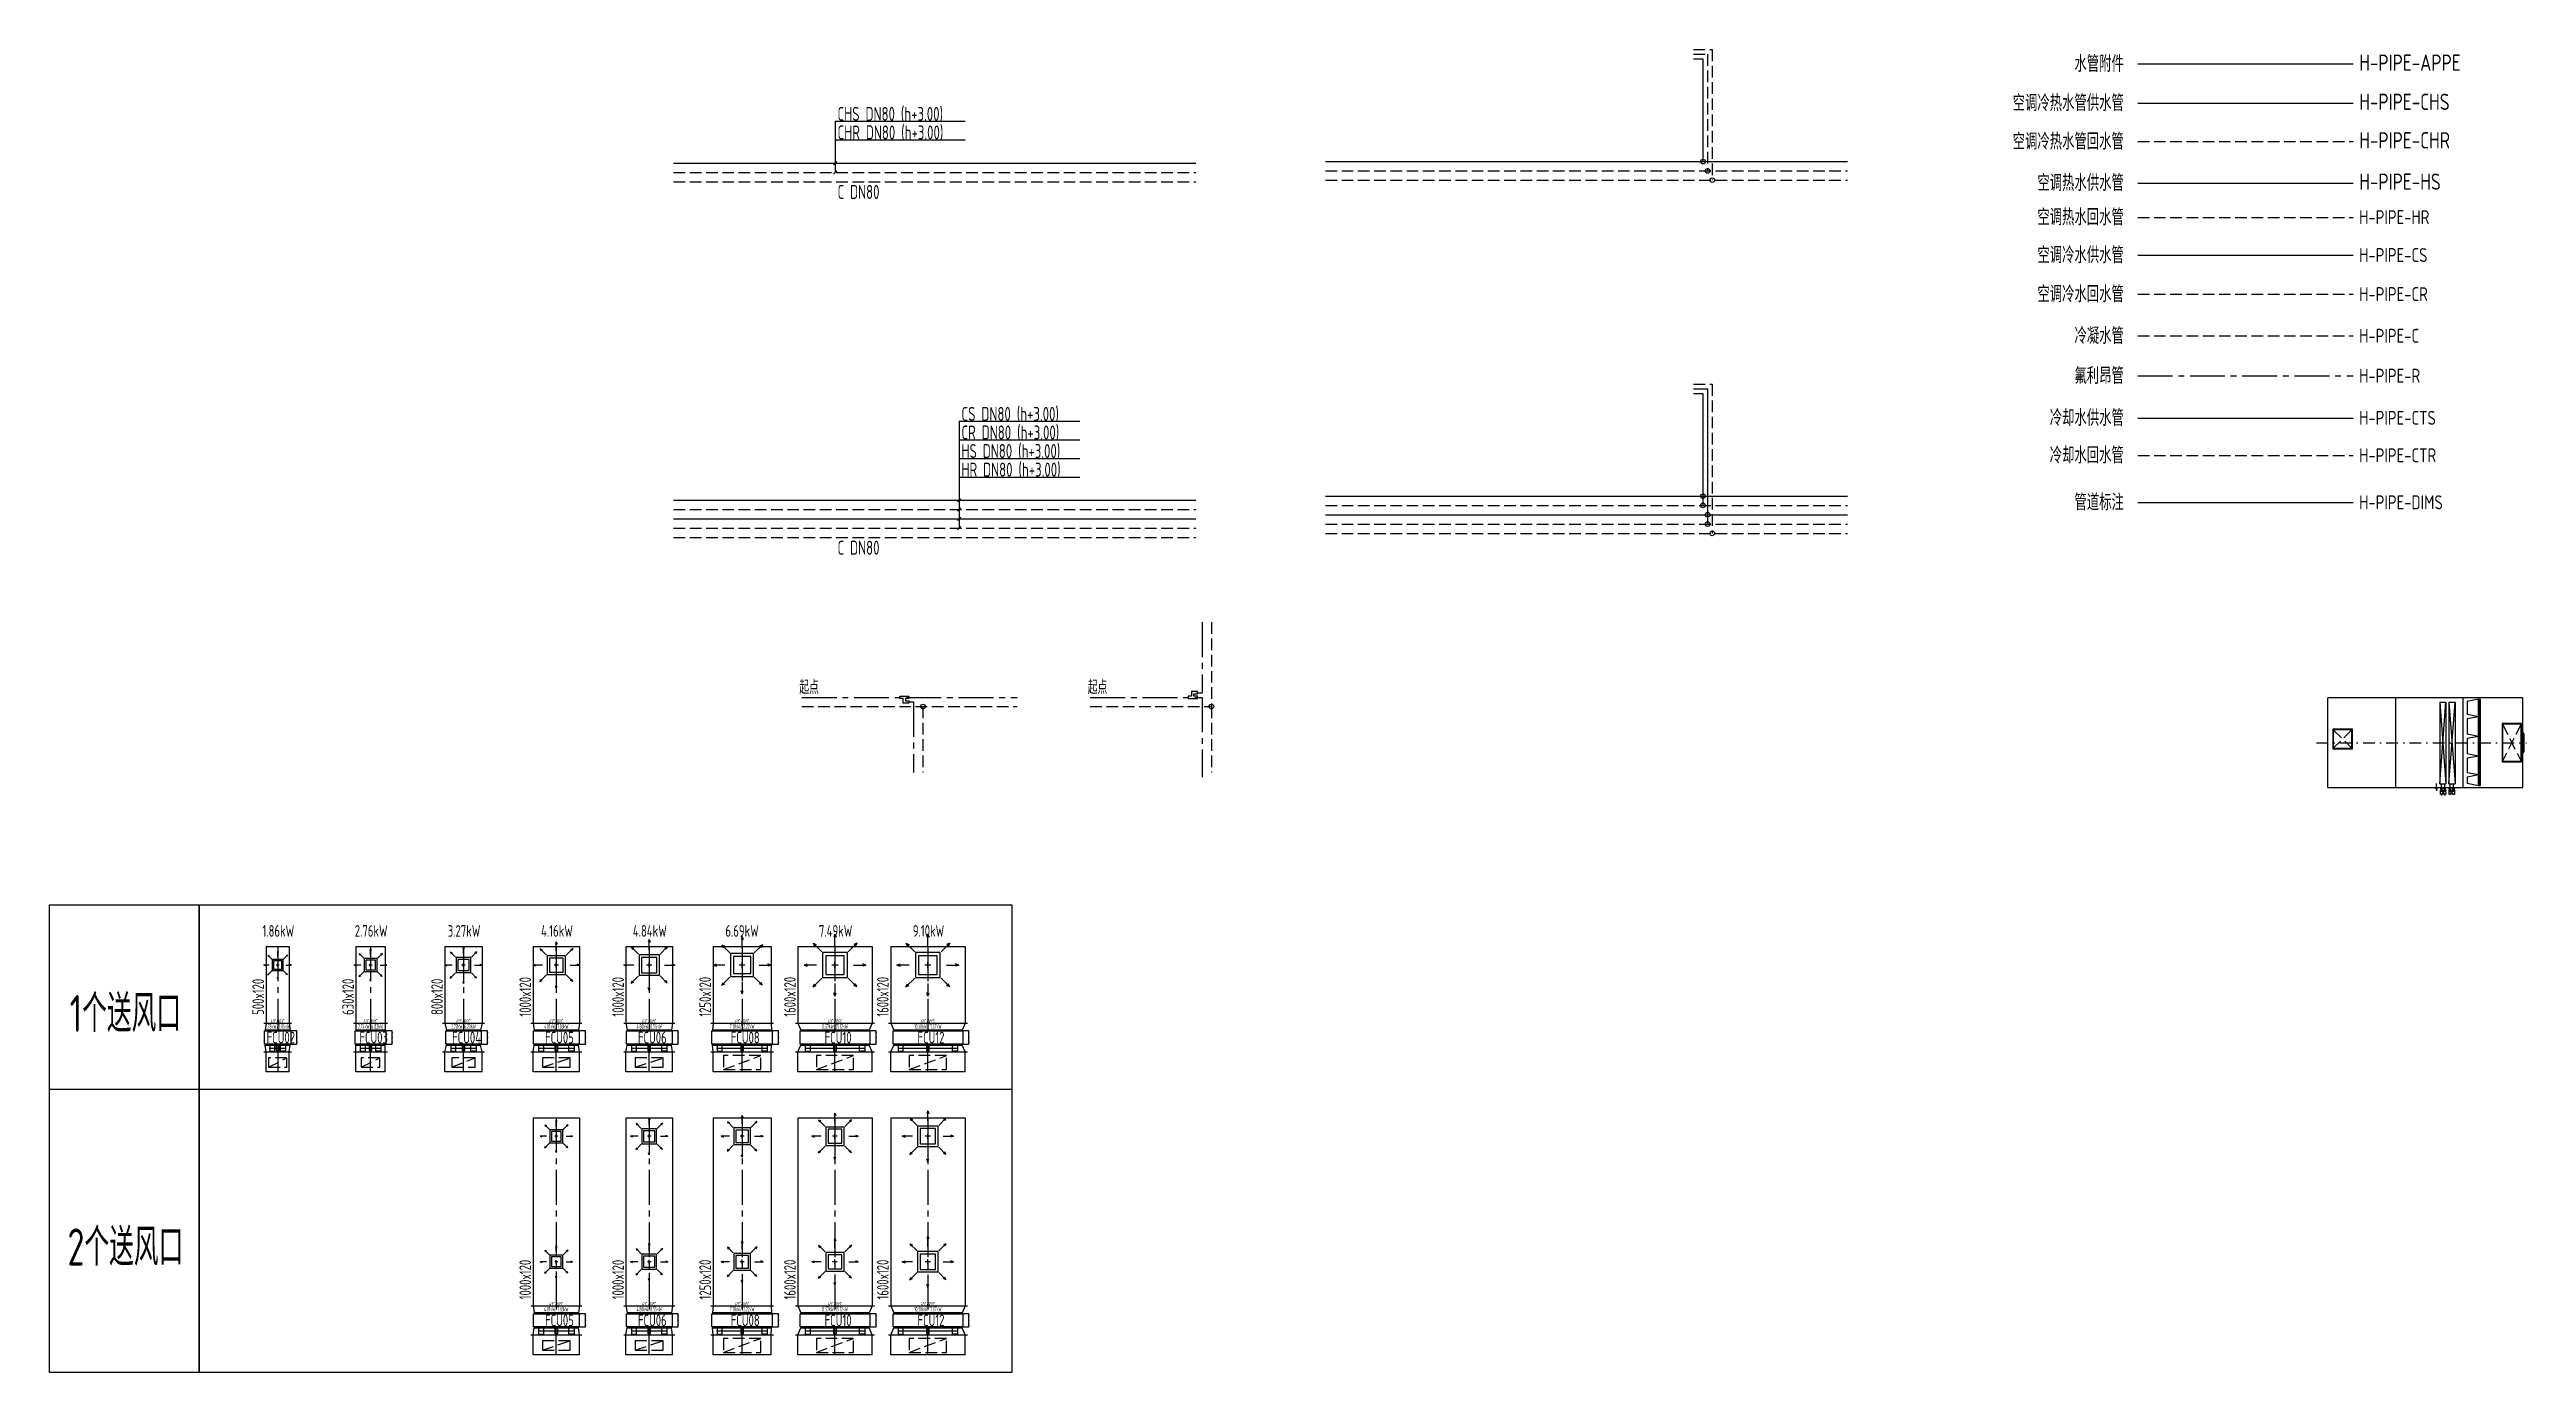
# Model space of a CAD drawing. Extents: x -671963 to 2381076, y -56129 to 1796010.
# Drawn here: x 156951 to 210284, y -37840 to -9368 of the extents above; entities that cross this region are included whole.
import ezdxf
from ezdxf.enums import TextEntityAlignment as Align

# ---------------------------------------------------------------- set-up
doc = ezdxf.new("R2010")
doc.units = 0
doc.header["$LTSCALE"] = 1000
for name, pattern in [('0E-COLMM$0$DASHDOT2', [0.5, 0.25, -0.125, 0, -0.125]), ('CENTER2', [1.125, 0.75, -0.125, 0.125, -0.125]), ('DASH', [0.35, 0.25, -0.1]), ('HIDDEN', [9.525, 6.35, -3.175])]:
    doc.linetypes.add(name, pattern=pattern)
doc.layers.get('0').update_dxf_attribs({"linetype": 'CONTINUOUS'})
doc.layers.add('AI-注释', color=6, linetype='CONTINUOUS', plot=False)
doc.layers.add('H-DUCT-ACON-MID', color=252, linetype='CENTER2', plot=False)
for name, color, linetype in [('H-DAPP-AAPP', 3, 'CONTINUOUS'), ('H-DAPP-GRIL', 11, 'CONTINUOUS'), ('H-DUCT-ACON', 2, 'CONTINUOUS'), ('H-EQUP-AHU', 4, 'CONTINUOUS'), ('H-EQUP-FC', 4, 'CONTINUOUS'), ('H-PIPE-APPE', 7, 'CONTINUOUS'), ('H-PIPE-C', 4, 'DASH'), ('H-PIPE-CHR', 1, 'DASH'), ('H-PIPE-CHS', 1, 'CONTINUOUS'), ('H-PIPE-CR', 1, 'DASH'), ('H-PIPE-CS', 1, 'CONTINUOUS'), ('H-PIPE-CTR', 1, 'DASH'), ('H-PIPE-CTS', 1, 'CONTINUOUS'), ('H-PIPE-DIMS', 7, 'CONTINUOUS'), ('H-PIPE-HR', 1, 'DASH'), ('H-PIPE-HS', 1, 'CONTINUOUS'), ('H-PIPE-R', 1, 'CENTER2'), ('M-W-PIPE-CHS', 1, 'CONTINUOUS')]:
    doc.layers.add(name, color=color, linetype=linetype)
doc.styles.add('TH-AI-STYLE3', font='tssdeng.shx', dxfattribs={"width": 0.7, "bigfont": 'tssdchn.shx'})
doc.styles.add('TH-STYLE3', font='tssdeng.shx', dxfattribs={"width": 0.8, "bigfont": 'tssdchn.shx'})

msp = doc.modelspace()

# ---------------------------------------------------------------- texts
at = {"style": 'TH-STYLE3', "width": 0.7}
for s, p in [('C DN80', (173917.8774, -12582.5852)), ('C DN80', (173917.8774, -20239.6844)), ('起点', (173095.7757, -23241.1309)), ('起点', (179306.6985, -23241.1309))]:
    msp.add_text(s, height=300, dxfattribs=at).set_placement(p)
at = {"color": 3, "style": 'TH-STYLE3', "width": 0.7}
for s, height, p in [('1.86kW', 250, (161877.7484, -28336.5752)), ('2.76kW', 250, (163877.7484, -28336.5752)), ('3.27kW', 250, (165877.7484, -28336.5752)), ('4.16kW', 250, (167877.7484, -28336.5752)), ('4.84kW', 250, (169877.7484, -28336.5752)), ('6.69kW', 250, (171863.5892, -28336.5752)), ('7.49kW', 250, (173877.7484, -28336.5752)), ('9.10kW', 250, (175877.7484, -28336.5752)), ('1个送风口', 800, (158584.1596, -30071.4141)), ('2个送风口', 800, (158584.1596, -35099.0711))]:
    msp.add_text(s, height=height, dxfattribs=at).set_placement(p, align=Align.MIDDLE)
for s, p in [('500x120', (161443.3969, -29755.509)), ('630x120', (163378.3969, -29755.509)), ('800x120', (165293.3969, -29755.509)), ('1000x120', (167193.3969, -29755.509)), ('1000x120', (169193.3969, -29755.509)), ('1250x120', (171068.3969, -29755.509)), ('1600x120', (172893.3969, -29755.509)), ('1600x120', (174893.3969, -29755.509)), ('1000x120', (167193.3969, -35841.2345)), ('1000x120', (169193.3969, -35841.2345)), ('1250x120', (171068.3969, -35841.2345)), ('1600x120', (172893.3969, -35841.2345)), ('1600x120', (174893.3969, -35841.2345))]:
    msp.add_text(s, height=250, rotation=90, dxfattribs=at).set_placement(p, align=Align.MIDDLE)
at = {"layer": 'H-PIPE-APPE', "style": 'TH-STYLE3', "width": 0.8}
msp.add_text('水管附件', height=350, dxfattribs=at).set_placement((201615.6299, -9849.6144), align=Align.RIGHT)
msp.add_text('H-PIPE-APPE', height=350, dxfattribs=at).set_placement((206683.0677, -9824.9807))
at = {"layer": 'H-PIPE-C', "style": 'TH-STYLE3', "width": 0.8}
msp.add_text('冷凝水管', height=350, dxfattribs=at).set_placement((201615.6299, -15703.3608), align=Align.RIGHT)
msp.add_text('H-PIPE-C', height=300, dxfattribs=at).set_placement((206683.0677, -15678.727))
at = {"layer": 'H-PIPE-CHR', "style": 'TH-STYLE3', "width": 0.8}
msp.add_text('空调冷热水管回水管', height=350, dxfattribs=at).set_placement((201615.6299, -11521.072), align=Align.RIGHT)
msp.add_text('H-PIPE-CHR', height=350, dxfattribs=at).set_placement((206683.0677, -11496.4382))
at = {"layer": 'H-PIPE-CHS', "style": 'TH-STYLE3', "width": 0.8}
msp.add_text('空调冷热水管供水管', height=350, dxfattribs=at).set_placement((201615.6299, -10692.7828), align=Align.RIGHT)
msp.add_text('H-PIPE-CHS', height=350, dxfattribs=at).set_placement((206683.0677, -10668.1491))
at = {"layer": 'H-PIPE-CR', "style": 'TH-STYLE3', "width": 0.8}
msp.add_text('空调冷水回水管', height=350, dxfattribs=at).set_placement((201615.6299, -14806.3173), align=Align.RIGHT)
msp.add_text('H-PIPE-CR', height=300, dxfattribs=at).set_placement((206683.0677, -14781.6835))
at = {"layer": 'H-PIPE-CS', "style": 'TH-STYLE3', "width": 0.8}
msp.add_text('空调冷水供水管', height=350, dxfattribs=at).set_placement((201615.6299, -13965.9636), align=Align.RIGHT)
msp.add_text('H-PIPE-CS', height=300, dxfattribs=at).set_placement((206683.0677, -13941.3298))
at = {"layer": 'H-PIPE-CTR', "style": 'TH-STYLE3', "width": 0.8}
msp.add_text('冷却水回水管', height=350, dxfattribs=at).set_placement((201615.6299, -18275.3317), align=Align.RIGHT)
msp.add_text('H-PIPE-CTR', height=300, dxfattribs=at).set_placement((206683.0677, -18250.6979))
at = {"layer": 'H-PIPE-CTS', "style": 'TH-STYLE3', "width": 0.8}
msp.add_text('冷却水供水管', height=350, dxfattribs=at).set_placement((201615.6299, -17469.4014), align=Align.RIGHT)
msp.add_text('H-PIPE-CTS', height=300, dxfattribs=at).set_placement((206683.0677, -17444.7676))
at = {"layer": 'H-PIPE-DIMS', "style": 'TH-STYLE3', "width": 0.8}
msp.add_text('管道标注', height=350, dxfattribs=at).set_placement((201615.6299, -19286.8573), align=Align.RIGHT)
msp.add_text('H-PIPE-DIMS', height=300, dxfattribs=at).set_placement((206683.0677, -19262.2236))
at = {"layer": 'H-PIPE-HR', "style": 'TH-STYLE3', "width": 0.8}
msp.add_text('空调热水回水管', height=350, dxfattribs=at).set_placement((201615.6299, -13150.3266), align=Align.RIGHT)
msp.add_text('H-PIPE-HR', height=300, dxfattribs=at).set_placement((206683.0677, -13125.6928))
at = {"layer": 'H-PIPE-HS', "style": 'TH-STYLE3', "width": 0.8}
msp.add_text('空调热水供水管', height=350, dxfattribs=at).set_placement((201615.6299, -12411.0436), align=Align.RIGHT)
msp.add_text('H-PIPE-HS', height=350, dxfattribs=at).set_placement((206683.0677, -12386.4099))
at = {"layer": 'H-PIPE-R', "style": 'TH-STYLE3', "width": 0.8}
msp.add_text('氟利昂管', height=350, dxfattribs=at).set_placement((201615.6299, -16562.8396), align=Align.RIGHT)
msp.add_text('H-PIPE-R', height=300, dxfattribs=at).set_placement((206683.0677, -16538.2058))

# ---------------------------------------------------------------- blocks, each defined once
blk = doc.blocks.new('*U153')
for p, q in [((0, 900), (2800, 900)), ((0, 900), (0, -200)), ((-35, -35), (35, 35)), ((0, 500), (2800, 500)), ((-35, -235), (35, -165))]:
    blk.add_line(p, q)
at = {"style": 'TH-AI-STYLE3', "width": 0.7}
for tag, p in [('水管标注1', (50, 910)), ('水管标注2', (50, 510))]:
    blk.add_attdef(tag, p, '', height=300, dxfattribs=at)
blk = doc.blocks.new('AI-分歧管')
for p, q in [((0, 100), (0, 0)), ((100, 100), (100, 0))]:
    blk.add_line(p, q)
at = {"color": 2}
blk.add_lwpolyline([(25, 225), (25, 300), (-25, 300), (-25, 100), (25, 100), (25, 175), (75, 175), (75, 100), (125, 100), (125, 225)], close=True, dxfattribs=at)
blk = doc.blocks.new('AI-FCU')
blk.add_line((-182, -388), (182, -388))
for points in [[(-268, -19), (268, -19), (268, 0), (-268, 0)], [(-282, -19), (282, -19), (282, -302), (-282, -302)], [(-268, -321), (268, -321), (268, -302), (-268, -302)], [(-172, -456), (-62, -456), (-62, -321), (-172, -321)], [(-30, -441), (30, -441), (30, -336), (-30, -336)], [(172, -456), (62, -456), (62, -321), (172, -321)], [(282, -302), (416, -302), (416, -19), (282, -19)]]:
    blk.add_lwpolyline(points, close=True)
for p in [(416, -61), (416, -160), (416, -260)]:
    blk.add_point(p)
at = {"color": 3, "style": 'TH-STYLE3', "width": 0.7}
blk.add_text('FCU02', height=250, dxfattribs=at).set_placement((67, -160), align=Align.MIDDLE)
at = {"layer": 'AI-注释', "color": 6, "style": 'TH-STYLE3', "width": 0.5}
for tag, p in [('冷水温差/热水温差', (0, 180)), ('制冷量/制热量', (0, 80))]:
    blk.add_attdef(tag, text='', height=100, dxfattribs=at).set_placement(p, align=Align.MIDDLE)
blk = doc.blocks.new('*U127')
blk.add_line((-232, -388), (232, -388))
for points in [[(-318, -19), (318, -19), (318, 0), (-318, 0)], [(-332, -19), (332, -19), (332, -302), (-332, -302)], [(-318, -321), (318, -321), (318, -302), (-318, -302)], [(-222, -456), (-112, -456), (-112, -321), (-222, -321)], [(-30, -441), (30, -441), (30, -336), (-30, -336)], [(222, -456), (112, -456), (112, -321), (222, -321)], [(332, -302), (466, -302), (466, -19), (332, -19)]]:
    blk.add_lwpolyline(points, close=True)
for p in [(466, -61), (466, -160), (466, -260)]:
    blk.add_point(p)
at = {"color": 3, "style": 'TH-STYLE3', "width": 0.7}
blk.add_text('FCU03', height=250, dxfattribs=at).set_placement((67, -160), align=Align.MIDDLE)
at = {"layer": 'AI-注释', "color": 6, "style": 'TH-STYLE3', "width": 0.5}
for tag, p in [('冷水温差/热水温差', (0, 180)), ('制冷量/制热量', (0, 80))]:
    blk.add_attdef(tag, text='', height=100, dxfattribs=at).set_placement(p, align=Align.MIDDLE)
blk = doc.blocks.new('*U128')
blk.add_line((-282, -388), (282, -388))
for points in [[(-368, -19), (368, -19), (368, 0), (-368, 0)], [(-382, -19), (382, -19), (382, -302), (-382, -302)], [(-368, -321), (368, -321), (368, -302), (-368, -302)], [(-272, -456), (-162, -456), (-162, -321), (-272, -321)], [(-30, -441), (30, -441), (30, -336), (-30, -336)], [(272, -456), (162, -456), (162, -321), (272, -321)], [(382, -302), (516, -302), (516, -19), (382, -19)]]:
    blk.add_lwpolyline(points, close=True)
for p in [(516, -61), (516, -160), (516, -260)]:
    blk.add_point(p)
at = {"color": 3, "style": 'TH-STYLE3', "width": 0.7}
blk.add_text('FCU04', height=250, dxfattribs=at).set_placement((67, -160), align=Align.MIDDLE)
at = {"layer": 'AI-注释', "color": 6, "style": 'TH-STYLE3', "width": 0.5}
for tag, p in [('冷水温差/热水温差', (0, 180)), ('制冷量/制热量', (0, 80))]:
    blk.add_attdef(tag, text='', height=100, dxfattribs=at).set_placement(p, align=Align.MIDDLE)
blk = doc.blocks.new('*U129')
blk.add_line((-392, -388), (392, -388))
for points in [[(-478, -19), (478, -19), (478, 0), (-478, 0)], [(-492, -19), (492, -19), (492, -302), (-492, -302)], [(-478, -321), (478, -321), (478, -302), (-478, -302)], [(-382, -456), (-272, -456), (-272, -321), (-382, -321)], [(-30, -441), (30, -441), (30, -336), (-30, -336)], [(382, -456), (272, -456), (272, -321), (382, -321)], [(492, -302), (626, -302), (626, -19), (492, -19)]]:
    blk.add_lwpolyline(points, close=True)
for p in [(626, -61), (626, -160), (626, -260)]:
    blk.add_point(p)
at = {"color": 3, "style": 'TH-STYLE3', "width": 0.7}
blk.add_text('FCU05', height=250, dxfattribs=at).set_placement((67, -160), align=Align.MIDDLE)
at = {"layer": 'AI-注释', "color": 6, "style": 'TH-STYLE3', "width": 0.5}
for tag, p in [('冷水温差/热水温差', (0, 180)), ('制冷量/制热量', (0, 80))]:
    blk.add_attdef(tag, text='', height=100, dxfattribs=at).set_placement(p, align=Align.MIDDLE)
blk = doc.blocks.new('*U130')
blk.add_line((-392, -388), (392, -388))
for points in [[(-478, -19), (478, -19), (478, 0), (-478, 0)], [(-492, -19), (492, -19), (492, -302), (-492, -302)], [(-478, -321), (478, -321), (478, -302), (-478, -302)], [(-382, -456), (-272, -456), (-272, -321), (-382, -321)], [(-30, -441), (30, -441), (30, -336), (-30, -336)], [(382, -456), (272, -456), (272, -321), (382, -321)], [(492, -302), (626, -302), (626, -19), (492, -19)]]:
    blk.add_lwpolyline(points, close=True)
for p in [(626, -61), (626, -160), (626, -260)]:
    blk.add_point(p)
at = {"color": 3, "style": 'TH-STYLE3', "width": 0.7}
blk.add_text('FCU06', height=250, dxfattribs=at).set_placement((67, -160), align=Align.MIDDLE)
at = {"layer": 'AI-注释', "color": 6, "style": 'TH-STYLE3', "width": 0.5}
for tag, p in [('冷水温差/热水温差', (0, 180)), ('制冷量/制热量', (0, 80))]:
    blk.add_attdef(tag, text='', height=100, dxfattribs=at).set_placement(p, align=Align.MIDDLE)
blk = doc.blocks.new('*U131')
blk.add_line((-550, -388), (550, -388))
for points in [[(-635, -19), (635, -19), (635, 0), (-635, 0)], [(-650, -19), (650, -19), (650, -302), (-650, -302)], [(-635, -321), (635, -321), (635, -302), (-635, -302)], [(-540, -456), (-430, -456), (-430, -321), (-540, -321)], [(-30, -441), (30, -441), (30, -336), (-30, -336)], [(540, -456), (430, -456), (430, -321), (540, -321)], [(650, -302), (784, -302), (784, -19), (650, -19)]]:
    blk.add_lwpolyline(points, close=True)
for p in [(784, -61), (784, -160), (784, -260)]:
    blk.add_point(p)
at = {"color": 3, "style": 'TH-STYLE3', "width": 0.7}
blk.add_text('FCU08', height=250, dxfattribs=at).set_placement((67, -160), align=Align.MIDDLE)
at = {"layer": 'AI-注释', "color": 6, "style": 'TH-STYLE3', "width": 0.5}
for tag, p in [('冷水温差/热水温差', (0, 180)), ('制冷量/制热量', (0, 80))]:
    blk.add_attdef(tag, text='', height=100, dxfattribs=at).set_placement(p, align=Align.MIDDLE)
blk = doc.blocks.new('*U132')
blk.add_line((-650, -388), (650, -388))
for points in [[(-735, -19), (735, -19), (735, 0), (-735, 0)], [(-750, -19), (750, -19), (750, -302), (-750, -302)], [(-735, -321), (735, -321), (735, -302), (-735, -302)], [(-640, -456), (-530, -456), (-530, -321), (-640, -321)], [(-30, -441), (30, -441), (30, -336), (-30, -336)], [(640, -456), (530, -456), (530, -321), (640, -321)], [(750, -302), (884, -302), (884, -19), (750, -19)]]:
    blk.add_lwpolyline(points, close=True)
for p in [(884, -61), (884, -160), (884, -260)]:
    blk.add_point(p)
at = {"color": 3, "style": 'TH-STYLE3', "width": 0.7}
blk.add_text('FCU10', height=250, dxfattribs=at).set_placement((67, -160), align=Align.MIDDLE)
at = {"layer": 'AI-注释', "color": 6, "style": 'TH-STYLE3', "width": 0.5}
for tag, p in [('冷水温差/热水温差', (0, 180)), ('制冷量/制热量', (0, 80))]:
    blk.add_attdef(tag, text='', height=100, dxfattribs=at).set_placement(p, align=Align.MIDDLE)
blk = doc.blocks.new('*U133')
blk.add_line((-650, -388), (650, -388))
for points in [[(-735, -19), (735, -19), (735, 0), (-735, 0)], [(-750, -19), (750, -19), (750, -302), (-750, -302)], [(-735, -321), (735, -321), (735, -302), (-735, -302)], [(-640, -456), (-530, -456), (-530, -321), (-640, -321)], [(-30, -441), (30, -441), (30, -336), (-30, -336)], [(640, -456), (530, -456), (530, -321), (640, -321)], [(750, -302), (884, -302), (884, -19), (750, -19)]]:
    blk.add_lwpolyline(points, close=True)
for p in [(884, -61), (884, -160), (884, -260)]:
    blk.add_point(p)
at = {"color": 3, "style": 'TH-STYLE3', "width": 0.7}
blk.add_text('FCU12', height=250, dxfattribs=at).set_placement((67, -160), align=Align.MIDDLE)
at = {"layer": 'AI-注释', "color": 6, "style": 'TH-STYLE3', "width": 0.5}
for tag, p in [('冷水温差/热水温差', (0, 180)), ('制冷量/制热量', (0, 80))]:
    blk.add_attdef(tag, text='', height=100, dxfattribs=at).set_placement(p, align=Align.MIDDLE)
blk = doc.blocks.new('AHU15930A')
at = {"color": 3}
for p, q in [((0, 0), (0, 1926)), ((4200, 1926), (0, 1926)), ((1466, 0), (1466, 1926)), ((2912, 0), (2912, 1926)), ((4200, 0), (4200, 1926)), ((4205, 1182), (4205, 744)), ((4221, 1160), (4205, 1160)), ((4221, 1160), (4221, 760)), ((4221, 760), (4205, 760)), ((0, 0), (4200, 0))]:
    blk.add_line(p, q, dxfattribs=at)
at = {"color": 9}
for p, q in [((2407, 76), (2540, 1834)), ((2407, 1834), (2540, 76)), ((2407, 1834), (2540, 1834)), ((2407, 1834), (2407, 76)), ((2540, 1834), (2540, 76)), ((2606, 76), (2739, 1834)), ((2606, 1834), (2739, 76)), ((2606, 1834), (2739, 1834)), ((2606, 1834), (2606, 76)), ((2739, 1834), (2739, 76)), ((2407, 76), (2540, 76)), ((2606, 76), (2739, 76))]:
    blk.add_line(p, q, dxfattribs=at)
at = {"color": 9, "linetype": 'HIDDEN'}
for p, q in [((3241, 1899), (2997, 1852)), ((2997, 1852), (2997, 1570)), ((3241, 1899), (3277, 1899)), ((3241, 37), (3241, 1899)), ((3250, 1899), (3250, 37)), ((3259, 1899), (3259, 37)), ((3277, 1899), (3277, 37)), ((3241, 1523), (2997, 1570)), ((3241, 1523), (2997, 1476)), ((2997, 1476), (2997, 1145)), ((3241, 1098), (2997, 1145)), ((3241, 1098), (2997, 1052)), ((2997, 1052), (2997, 721)), ((3241, 674), (2997, 721)), ((3241, 674), (2997, 627)), ((2997, 627), (2997, 318)), ((3241, 271), (2997, 318)), ((3241, 271), (2997, 224)), ((2997, 224), (2997, 84)), ((3241, 37), (2997, 84)), ((3277, 37), (3241, 37))]:
    blk.add_line(p, q, dxfattribs=at)
at = {"color": 0, "linetype": 'DASH'}
for p, q in [((517, 1243), (117, 843)), ((117, 1243), (517, 843)), ((4160, 1363), (3760, 563)), ((3760, 1363), (4160, 563))]:
    blk.add_line(p, q, dxfattribs=at)
at = {"color": 9, "linetype": '0E-COLMM$0$DASHDOT2'}
blk.add_line((-242, 963), (4276, 963), dxfattribs=at)
at = {"color": 1}
for p, q in [((2330, -30), (2330, 0)), ((2340, -44), (2340, 82)), ((2350, -30), (2350, 0)), ((2430, -30), (2430, 0)), ((2446, -44), (2446, 80)), ((2462, -30), (2462, 0)), ((2500, -30), (2500, 0)), ((2516, -44), (2516, 86)), ((2532, -30), (2532, 0)), ((2614, -30), (2614, 0)), ((2630, -44), (2630, 80)), ((2646, -30), (2646, 0)), ((2690, -30), (2690, 0)), ((2707, -44), (2707, 86)), ((2723, -30), (2723, 0)), ((2350, -30), (2330, -30)), ((2340, -30), (2340, -73)), ((2413, -82), (2477, -82)), ((2413, -137), (2477, -137)), ((2424, -87), (2424, -82)), ((2424, -132), (2424, -137)), ((2462, -30), (2430, -30)), ((2446, -67), (2446, -82)), ((2446, -137), (2446, -171)), ((2467, -87), (2467, -82)), ((2468, -131), (2468, -136)), ((2483, -137), (2547, -137)), ((2484, -82), (2547, -82)), ((2494, -87), (2494, -82)), ((2494, -132), (2494, -137)), ((2532, -30), (2500, -30)), ((2515, -137), (2515, -171)), ((2516, -67), (2516, -82)), ((2537, -87), (2537, -82)), ((2538, -131), (2538, -136)), ((2597, -137), (2661, -137)), ((2598, -82), (2661, -82)), ((2608, -87), (2608, -82)), ((2608, -132), (2608, -137)), ((2646, -30), (2614, -30)), ((2630, -67), (2630, -82)), ((2630, -137), (2630, -156)), ((2651, -87), (2651, -82)), ((2652, -131), (2652, -136)), ((2674, -82), (2738, -82)), ((2674, -137), (2738, -137)), ((2685, -87), (2685, -82)), ((2685, -132), (2685, -137)), ((2723, -30), (2690, -30)), ((2706, -137), (2706, -156)), ((2707, -30), (2707, -30)), ((2707, -67), (2707, -82)), ((2728, -87), (2728, -82)), ((2728, -131), (2729, -136))]:
    blk.add_line(p, q, dxfattribs=at)
at = {"color": 3}
for points in [[(103, 830), (530, 830), (530, 1257), (103, 1257)], [(117, 843), (517, 843), (517, 1243), (117, 1243)], [(3749, 552), (4171, 552), (4171, 1374), (3749, 1374)], [(3760, 563), (4160, 563), (4160, 1363), (3760, 1363)]]:
    blk.add_lwpolyline(points, close=True, dxfattribs=at)
at = {"color": 1}
for points in [[(2423, -67), (2438, -30), (2454, -30), (2468, -67)], [(2494, -67), (2508, -30), (2524, -30), (2538, -67)], [(2608, -67), (2622, -30), (2638, -30), (2652, -67)], [(2684, -67), (2698, -30), (2715, -30), (2729, -67)]]:
    blk.add_lwpolyline(points, close=True, dxfattribs=at)
for centre, start, end in [((2426, -94), 104.1162, 256.1472), ((2426, -109), 103.8528, 255.8838), ((2426, -124), 104.1162, 256.1472), ((2465, -94), 284.7821, 76.8131), ((2465, -109), 285.0455, 77.0765), ((2466, -124), 284.7821, 76.8131), ((2496, -94), 104.1162, 256.1472), ((2496, -109), 103.8528, 255.8838), ((2496, -124), 104.1162, 256.1472), ((2535, -94), 284.7821, 76.8131), ((2536, -109), 285.0455, 77.0765), ((2536, -124), 284.7821, 76.8131), ((2610, -94), 104.1162, 256.1472), ((2610, -109), 103.8528, 255.8838), ((2610, -124), 104.1162, 256.1472), ((2649, -94), 284.7821, 76.8131), ((2650, -109), 285.0455, 77.0765), ((2650, -124), 284.7821, 76.8131), ((2687, -95), 104.1162, 256.1472), ((2687, -109), 103.8528, 255.8838), ((2687, -124), 104.1162, 256.1472), ((2726, -94), 284.7821, 76.8131), ((2726, -109), 285.0455, 77.0765), ((2726, -124), 284.7821, 76.8131)]:
    blk.add_arc(centre, 7.68, start, end, dxfattribs=at)
blk = doc.blocks.new('*U150')
at = {"layer": 'H-EQUP-AHU'}
blk.add_blockref('AHU15930A', (7611, 21822), dxfattribs=at)
blk = doc.blocks.new('*U152')
for p, q in [((0, 1700), (0, -600)), ((0, 1700), (2600, 1700)), ((0, 1300), (2600, 1300)), ((0, 900), (2600, 900)), ((-35, -35), (35, 35)), ((0, 500), (2600, 500)), ((-35, -235), (35, -165)), ((-35, -435), (35, -365)), ((-35, -635), (35, -565))]:
    blk.add_line(p, q)
at = {"style": 'TH-AI-STYLE3', "width": 0.7}
for tag, p in [('水管标注1', (50, 1710)), ('水管标注2', (50, 1310)), ('水管标注3', (50, 910)), ('水管标注4', (50, 510))]:
    blk.add_attdef(tag, p, '', height=300, dxfattribs=at)
blk = doc.blocks.new('*U197')
for p, q in [((-300, 0), (-269, 11)), ((-300, 0), (-269, -11)), ((-180, 0), (-300, 0)), ((-212, 212), (-198, 182)), ((-212, 212), (-182, 198)), ((-127, 127), (-212, 212)), ((-30, 0), (30, 0)), ((0, 300), (-11, 269)), ((0, 180), (0, 300)), ((0, 300), (11, 269)), ((0, 30), (0, -30)), ((127, 127), (212, 212)), ((180, 0), (300, 0)), ((212, 212), (182, 198)), ((212, 212), (198, 182)), ((300, 0), (269, 11)), ((300, 0), (269, -11)), ((-127, -127), (-212, -212)), ((-212, -212), (-198, -182)), ((-212, -212), (-182, -198)), ((0, -300), (-11, -269)), ((0, -180), (0, -300)), ((0, -300), (11, -269)), ((127, -127), (212, -212)), ((212, -212), (182, -198)), ((212, -212), (198, -182))]:
    blk.add_line(p, q)
at = {"linetype": 'HIDDEN'}
blk.add_lwpolyline([(-120, -120), (120, -120), (120, 120), (-120, 120)], close=True, dxfattribs=at)
blk.add_lwpolyline([(-90, -90), (90, -90), (90, 90), (-90, 90)], close=True)
at = {"layer": 'AI-注释', "style": 'TH-STYLE3', "width": 0.7}
blk.add_attdef('风量', text='', height=100, dxfattribs=at).set_placement((0, 0), align=Align.MIDDLE_CENTER)
blk = doc.blocks.new('*U174')
at = {"linetype": 'DASH'}
blk.add_line((-200, -100), (200, 100), dxfattribs=at)
blk.add_lwpolyline([(-200, -100), (200, -100), (200, 100), (-200, 100)], close=True, dxfattribs=at)
at = {"layer": 'AI-注释', "style": 'TH-STYLE3', "width": 0.7}
blk.add_attdef('风量', text='', height=100, dxfattribs=at).set_placement((0, 0), align=Align.MIDDLE_CENTER)
blk = doc.blocks.new('*U196')
for p, q in [((-350, 0), (-313, 13)), ((-350, 0), (-313, -13)), ((-210, 0), (-350, 0)), ((-247, 247), (-231, 212)), ((-247, 247), (-212, 231)), ((-148, 148), (-247, 247)), ((-35, 0), (35, 0)), ((0, 350), (-13, 313)), ((0, 210), (0, 350)), ((0, 350), (13, 313)), ((0, 35), (0, -35)), ((148, 148), (247, 247)), ((210, 0), (350, 0)), ((247, 247), (212, 231)), ((247, 247), (231, 212)), ((350, 0), (313, 13)), ((350, 0), (313, -13)), ((-148, -148), (-247, -247)), ((-247, -247), (-231, -212)), ((-247, -247), (-212, -231)), ((0, -350), (-13, -313)), ((0, -210), (0, -350)), ((0, -350), (13, -313)), ((148, -148), (247, -247)), ((247, -247), (212, -231)), ((247, -247), (231, -212))]:
    blk.add_line(p, q)
at = {"linetype": 'HIDDEN'}
blk.add_lwpolyline([(-140, -140), (140, -140), (140, 140), (-140, 140)], close=True, dxfattribs=at)
blk.add_lwpolyline([(-105, -105), (105, -105), (105, 105), (-105, 105)], close=True)
at = {"layer": 'AI-注释', "style": 'TH-STYLE3', "width": 0.7}
blk.add_attdef('风量', text='', height=100, dxfattribs=at).set_placement((0, 0), align=Align.MIDDLE_CENTER)
blk = doc.blocks.new('*U176')
at = {"linetype": 'DASH'}
blk.add_line((-200, -100), (200, 100), dxfattribs=at)
blk.add_lwpolyline([(-200, -100), (200, -100), (200, 100), (-200, 100)], close=True, dxfattribs=at)
at = {"layer": 'AI-注释', "style": 'TH-STYLE3', "width": 0.7}
blk.add_attdef('风量', text='', height=100, dxfattribs=at).set_placement((0, 0), align=Align.MIDDLE_CENTER)
blk = doc.blocks.new('*U177')
for p, q in [((-400, 0), (-358, 15)), ((-400, 0), (-358, -15)), ((-240, 0), (-400, 0)), ((-283, 283), (-264, 243)), ((-283, 283), (-243, 264)), ((-170, 170), (-283, 283)), ((-40, 0), (40, 0)), ((0, 400), (-15, 358)), ((0, 240), (0, 400)), ((0, 400), (15, 358)), ((0, 40), (0, -40)), ((170, 170), (283, 283)), ((240, 0), (400, 0)), ((283, 283), (243, 264)), ((283, 283), (264, 243)), ((400, 0), (358, 15)), ((400, 0), (358, -15)), ((-170, -170), (-283, -283)), ((-283, -283), (-264, -243)), ((-283, -283), (-243, -264)), ((0, -400), (-15, -358)), ((0, -240), (0, -400)), ((0, -400), (15, -358)), ((170, -170), (283, -283)), ((283, -283), (243, -264)), ((283, -283), (264, -243))]:
    blk.add_line(p, q)
at = {"linetype": 'HIDDEN'}
blk.add_lwpolyline([(-160, -160), (160, -160), (160, 160), (-160, 160)], close=True, dxfattribs=at)
blk.add_lwpolyline([(-120, -120), (120, -120), (120, 120), (-120, 120)], close=True)
at = {"layer": 'AI-注释', "style": 'TH-STYLE3', "width": 0.7}
blk.add_attdef('风量', text='', height=100, dxfattribs=at).set_placement((0, 0), align=Align.MIDDLE_CENTER)
blk = doc.blocks.new('*U175')
at = {"linetype": 'DASH'}
blk.add_line((-250, -100), (250, 100), dxfattribs=at)
blk.add_lwpolyline([(-250, -100), (250, -100), (250, 100), (-250, 100)], close=True, dxfattribs=at)
at = {"layer": 'AI-注释', "style": 'TH-STYLE3', "width": 0.7}
blk.add_attdef('风量', text='', height=100, dxfattribs=at).set_placement((0, 0), align=Align.MIDDLE_CENTER)
blk = doc.blocks.new('*U193')
for p, q in [((-500, 0), (-448, 19)), ((-500, 0), (-448, -19)), ((-300, 0), (-500, 0)), ((-354, 354), (-330, 303)), ((-354, 354), (-303, 330)), ((-212, 212), (-354, 354)), ((-50, 0), (50, 0)), ((0, 500), (-19, 448)), ((0, 300), (0, 500)), ((0, 500), (19, 448)), ((0, 50), (0, -50)), ((212, 212), (354, 354)), ((300, 0), (500, 0)), ((354, 354), (303, 330)), ((354, 354), (330, 303)), ((500, 0), (448, 19)), ((500, 0), (448, -19)), ((-212, -212), (-354, -354)), ((-354, -354), (-330, -303)), ((-354, -354), (-303, -330)), ((0, -500), (-19, -448)), ((0, -300), (0, -500)), ((0, -500), (19, -448)), ((212, -212), (354, -354)), ((354, -354), (303, -330)), ((354, -354), (330, -303))]:
    blk.add_line(p, q)
at = {"linetype": 'HIDDEN'}
blk.add_lwpolyline([(-200, -200), (200, -200), (200, 200), (-200, 200)], close=True, dxfattribs=at)
blk.add_lwpolyline([(-150, -150), (150, -150), (150, 150), (-150, 150)], close=True)
at = {"layer": 'AI-注释', "style": 'TH-STYLE3', "width": 0.7}
blk.add_attdef('风量', text='', height=100, dxfattribs=at).set_placement((0, 0), align=Align.MIDDLE_CENTER)
blk = doc.blocks.new('*U181')
for p, q in [((0, 550), (-21, 492)), ((0, 330), (0, 550)), ((0, 550), (21, 492)), ((-550, 0), (-492, 21)), ((-550, 0), (-492, -21)), ((-330, 0), (-550, 0)), ((-389, 389), (-363, 333)), ((-389, 389), (-333, 363)), ((-233, 233), (-389, 389)), ((-55, 0), (55, 0)), ((0, 55), (0, -55)), ((233, 233), (389, 389)), ((330, 0), (550, 0)), ((389, 389), (333, 363)), ((389, 389), (363, 333)), ((550, 0), (492, 21)), ((550, 0), (492, -21)), ((-233, -233), (-389, -389)), ((-389, -389), (-363, -333)), ((-389, -389), (-333, -363)), ((0, -550), (-21, -492)), ((0, -330), (0, -550)), ((0, -550), (21, -492)), ((233, -233), (389, -389)), ((389, -389), (333, -363)), ((389, -389), (363, -333))]:
    blk.add_line(p, q)
at = {"linetype": 'HIDDEN'}
blk.add_lwpolyline([(-220, -220), (220, -220), (220, 220), (-220, 220)], close=True, dxfattribs=at)
blk.add_lwpolyline([(-165, -165), (165, -165), (165, 165), (-165, 165)], close=True)
at = {"layer": 'AI-注释', "style": 'TH-STYLE3', "width": 0.7}
blk.add_attdef('风量', text='', height=100, dxfattribs=at).set_placement((0, 0), align=Align.MIDDLE_CENTER)
blk = doc.blocks.new('*U178')
for p, q in [((0, 617), (-23, 552)), ((0, 370), (0, 617)), ((0, 617), (23, 552)), ((-617, 0), (-552, 23)), ((-617, 0), (-552, -23)), ((-370, 0), (-617, 0)), ((-436, 436), (-407, 374)), ((-436, 436), (-374, 407)), ((-262, 262), (-436, 436)), ((-62, 0), (62, 0)), ((0, 62), (0, -62)), ((262, 262), (436, 436)), ((370, 0), (617, 0)), ((436, 436), (374, 407)), ((436, 436), (407, 374)), ((617, 0), (552, 23)), ((617, 0), (552, -23)), ((-262, -262), (-436, -436)), ((-436, -436), (-407, -374)), ((-436, -436), (-374, -407)), ((0, -370), (0, -617)), ((262, -262), (436, -436)), ((436, -436), (374, -407)), ((436, -436), (407, -374)), ((0, -617), (-23, -552)), ((0, -617), (23, -552))]:
    blk.add_line(p, q)
at = {"linetype": 'HIDDEN'}
blk.add_lwpolyline([(-247, -247), (247, -247), (247, 247), (-247, 247)], close=True, dxfattribs=at)
blk.add_lwpolyline([(-185, -185), (185, -185), (185, 185), (-185, 185)], close=True)
at = {"layer": 'AI-注释', "style": 'TH-STYLE3', "width": 0.7}
blk.add_attdef('风量', text='', height=100, dxfattribs=at).set_placement((0, 0), align=Align.MIDDLE_CENTER)
blk = doc.blocks.new('*U182')
for p, q in [((0, 667), (-25, 597)), ((0, 400), (0, 667)), ((0, 667), (25, 597)), ((-667, 0), (-597, 25)), ((-667, 0), (-597, -25)), ((-400, 0), (-667, 0)), ((-471, 471), (-440, 404)), ((-471, 471), (-404, 440)), ((-283, 283), (-471, 471)), ((-67, 0), (67, 0)), ((0, 67), (0, -67)), ((283, 283), (471, 471)), ((400, 0), (667, 0)), ((471, 471), (404, 440)), ((471, 471), (440, 404)), ((667, 0), (597, 25)), ((667, 0), (597, -25)), ((-283, -283), (-471, -471)), ((-471, -471), (-440, -404)), ((-471, -471), (-404, -440)), ((0, -400), (0, -667)), ((283, -283), (471, -471)), ((471, -471), (404, -440)), ((471, -471), (440, -404)), ((0, -667), (-25, -597)), ((0, -667), (25, -597))]:
    blk.add_line(p, q)
at = {"linetype": 'HIDDEN'}
blk.add_lwpolyline([(-267, -267), (267, -267), (267, 267), (-267, 267)], close=True, dxfattribs=at)
blk.add_lwpolyline([(-200, -200), (200, -200), (200, 200), (-200, 200)], close=True)
at = {"layer": 'AI-注释', "style": 'TH-STYLE3', "width": 0.7}
blk.add_attdef('风量', text='', height=100, dxfattribs=at).set_placement((0, 0), align=Align.MIDDLE_CENTER)
blk = doc.blocks.new('*U179')
for p, q in [((0, 667), (-25, 597)), ((0, 400), (0, 667)), ((0, 667), (25, 597)), ((-667, 0), (-597, 25)), ((-667, 0), (-597, -25)), ((-400, 0), (-667, 0)), ((-471, 471), (-440, 404)), ((-471, 471), (-404, 440)), ((-283, 283), (-471, 471)), ((-67, 0), (67, 0)), ((0, 67), (0, -67)), ((283, 283), (471, 471)), ((400, 0), (667, 0)), ((471, 471), (404, 440)), ((471, 471), (440, 404)), ((667, 0), (597, 25)), ((667, 0), (597, -25)), ((-283, -283), (-471, -471)), ((-471, -471), (-440, -404)), ((-471, -471), (-404, -440)), ((0, -400), (0, -667)), ((283, -283), (471, -471)), ((471, -471), (404, -440)), ((471, -471), (440, -404)), ((0, -667), (-25, -597)), ((0, -667), (25, -597))]:
    blk.add_line(p, q)
at = {"linetype": 'HIDDEN'}
blk.add_lwpolyline([(-267, -267), (267, -267), (267, 267), (-267, 267)], close=True, dxfattribs=at)
blk.add_lwpolyline([(-200, -200), (200, -200), (200, 200), (-200, 200)], close=True)
at = {"layer": 'AI-注释', "style": 'TH-STYLE3', "width": 0.7}
blk.add_attdef('风量', text='', height=100, dxfattribs=at).set_placement((0, 0), align=Align.MIDDLE_CENTER)
blk = doc.blocks.new('*U180')
at = {"linetype": 'DASH'}
blk.add_line((-300, -100), (300, 100), dxfattribs=at)
blk.add_lwpolyline([(-300, -100), (300, -100), (300, 100), (-300, 100)], close=True, dxfattribs=at)
at = {"layer": 'AI-注释', "style": 'TH-STYLE3', "width": 0.7}
blk.add_attdef('风量', text='', height=100, dxfattribs=at).set_placement((0, 0), align=Align.MIDDLE_CENTER)
blk = doc.blocks.new('*U183')
at = {"linetype": 'DASH'}
blk.add_line((-300, -100), (300, 100), dxfattribs=at)
blk.add_lwpolyline([(-300, -100), (300, -100), (300, 100), (-300, 100)], close=True, dxfattribs=at)
at = {"layer": 'AI-注释', "style": 'TH-STYLE3', "width": 0.7}
blk.add_attdef('风量', text='', height=100, dxfattribs=at).set_placement((0, 0), align=Align.MIDDLE_CENTER)
blk = doc.blocks.new('*U184')
at = {"linetype": 'DASH'}
blk.add_line((-400, -150), (400, 150), dxfattribs=at)
blk.add_lwpolyline([(-400, -150), (400, -150), (400, 150), (-400, 150)], close=True, dxfattribs=at)
at = {"layer": 'AI-注释', "style": 'TH-STYLE3', "width": 0.7}
blk.add_attdef('风量', text='', height=100, dxfattribs=at).set_placement((0, 0), align=Align.MIDDLE_CENTER)
blk = doc.blocks.new('*U194')
at = {"linetype": 'DASH'}
blk.add_line((-400, -150), (400, 150), dxfattribs=at)
blk.add_lwpolyline([(-400, -150), (400, -150), (400, 150), (-400, 150)], close=True, dxfattribs=at)
at = {"layer": 'AI-注释', "style": 'TH-STYLE3', "width": 0.7}
blk.add_attdef('风量', text='', height=100, dxfattribs=at).set_placement((0, 0), align=Align.MIDDLE_CENTER)
blk = doc.blocks.new('*U195')
at = {"linetype": 'DASH'}
blk.add_line((-400, -150), (400, 150), dxfattribs=at)
blk.add_lwpolyline([(-400, -150), (400, -150), (400, 150), (-400, 150)], close=True, dxfattribs=at)
at = {"layer": 'AI-注释', "style": 'TH-STYLE3', "width": 0.7}
blk.add_attdef('风量', text='', height=100, dxfattribs=at).set_placement((0, 0), align=Align.MIDDLE_CENTER)
blk = doc.blocks.new('*U185')
for p, q in [((-400, 0), (-358, 15)), ((-400, 0), (-358, -15)), ((-240, 0), (-400, 0)), ((-283, 283), (-264, 243)), ((-283, 283), (-243, 264)), ((-170, 170), (-283, 283)), ((-40, 0), (40, 0)), ((0, 400), (-15, 358)), ((0, 240), (0, 400)), ((0, 400), (15, 358)), ((0, 40), (0, -40)), ((170, 170), (283, 283)), ((240, 0), (400, 0)), ((283, 283), (243, 264)), ((283, 283), (264, 243)), ((400, 0), (358, 15)), ((400, 0), (358, -15)), ((-170, -170), (-283, -283)), ((-283, -283), (-264, -243)), ((-283, -283), (-243, -264)), ((0, -400), (-15, -358)), ((0, -240), (0, -400)), ((0, -400), (15, -358)), ((170, -170), (283, -283)), ((283, -283), (243, -264)), ((283, -283), (264, -243))]:
    blk.add_line(p, q)
at = {"linetype": 'HIDDEN'}
blk.add_lwpolyline([(-160, -160), (160, -160), (160, 160), (-160, 160)], close=True, dxfattribs=at)
blk.add_lwpolyline([(-120, -120), (120, -120), (120, 120), (-120, 120)], close=True)
at = {"layer": 'AI-注释', "style": 'TH-STYLE3', "width": 0.7}
blk.add_attdef('风量', text='', height=100, dxfattribs=at).set_placement((0, 0), align=Align.MIDDLE_CENTER)
blk = doc.blocks.new('*U186')
for p, q in [((-450, 0), (-403, 17)), ((-450, 0), (-403, -17)), ((-270, 0), (-450, 0)), ((-318, 318), (-297, 273)), ((-318, 318), (-273, 297)), ((-191, 191), (-318, 318)), ((-45, 0), (45, 0)), ((0, 450), (-17, 403)), ((0, 270), (0, 450)), ((0, 450), (17, 403)), ((0, 45), (0, -45)), ((191, 191), (318, 318)), ((270, 0), (450, 0)), ((318, 318), (273, 297)), ((318, 318), (297, 273)), ((450, 0), (403, 17)), ((450, 0), (403, -17)), ((-191, -191), (-318, -318)), ((-318, -318), (-297, -273)), ((-318, -318), (-273, -297)), ((0, -450), (-17, -403)), ((0, -270), (0, -450)), ((0, -450), (17, -403)), ((191, -191), (318, -318)), ((318, -318), (273, -297)), ((318, -318), (297, -273))]:
    blk.add_line(p, q)
at = {"linetype": 'HIDDEN'}
blk.add_lwpolyline([(-180, -180), (180, -180), (180, 180), (-180, 180)], close=True, dxfattribs=at)
blk.add_lwpolyline([(-135, -135), (135, -135), (135, 135), (-135, 135)], close=True)
at = {"layer": 'AI-注释', "style": 'TH-STYLE3', "width": 0.7}
blk.add_attdef('风量', text='', height=100, dxfattribs=at).set_placement((0, 0), align=Align.MIDDLE_CENTER)
blk = doc.blocks.new('*U187')
for p, q in [((-500, 0), (-448, 19)), ((-500, 0), (-448, -19)), ((-300, 0), (-500, 0)), ((-354, 354), (-330, 303)), ((-354, 354), (-303, 330)), ((-212, 212), (-354, 354)), ((-50, 0), (50, 0)), ((0, 500), (-19, 448)), ((0, 300), (0, 500)), ((0, 500), (19, 448)), ((0, 50), (0, -50)), ((212, 212), (354, 354)), ((300, 0), (500, 0)), ((354, 354), (303, 330)), ((354, 354), (330, 303)), ((500, 0), (448, 19)), ((500, 0), (448, -19)), ((-212, -212), (-354, -354)), ((-354, -354), (-330, -303)), ((-354, -354), (-303, -330)), ((0, -500), (-19, -448)), ((0, -300), (0, -500)), ((0, -500), (19, -448)), ((212, -212), (354, -354)), ((354, -354), (303, -330)), ((354, -354), (330, -303))]:
    blk.add_line(p, q)
at = {"linetype": 'HIDDEN'}
blk.add_lwpolyline([(-200, -200), (200, -200), (200, 200), (-200, 200)], close=True, dxfattribs=at)
blk.add_lwpolyline([(-150, -150), (150, -150), (150, 150), (-150, 150)], close=True)
at = {"layer": 'AI-注释', "style": 'TH-STYLE3', "width": 0.7}
blk.add_attdef('风量', text='', height=100, dxfattribs=at).set_placement((0, 0), align=Align.MIDDLE_CENTER)
blk = doc.blocks.new('*U188')
at = {"linetype": 'DASH'}
blk.add_line((-300, -100), (300, 100), dxfattribs=at)
blk.add_lwpolyline([(-300, -100), (300, -100), (300, 100), (-300, 100)], close=True, dxfattribs=at)
at = {"layer": 'AI-注释', "style": 'TH-STYLE3', "width": 0.7}
blk.add_attdef('风量', text='', height=100, dxfattribs=at).set_placement((0, 0), align=Align.MIDDLE_CENTER)
blk = doc.blocks.new('*U189')
at = {"linetype": 'DASH'}
blk.add_line((-300, -100), (300, 100), dxfattribs=at)
blk.add_lwpolyline([(-300, -100), (300, -100), (300, 100), (-300, 100)], close=True, dxfattribs=at)
at = {"layer": 'AI-注释', "style": 'TH-STYLE3', "width": 0.7}
blk.add_attdef('风量', text='', height=100, dxfattribs=at).set_placement((0, 0), align=Align.MIDDLE_CENTER)
blk = doc.blocks.new('*U190')
at = {"linetype": 'DASH'}
blk.add_line((-400, -150), (400, 150), dxfattribs=at)
blk.add_lwpolyline([(-400, -150), (400, -150), (400, 150), (-400, 150)], close=True, dxfattribs=at)
at = {"layer": 'AI-注释', "style": 'TH-STYLE3', "width": 0.7}
blk.add_attdef('风量', text='', height=100, dxfattribs=at).set_placement((0, 0), align=Align.MIDDLE_CENTER)
blk = doc.blocks.new('*U191')
at = {"linetype": 'DASH'}
blk.add_line((-400, -150), (400, 150), dxfattribs=at)
blk.add_lwpolyline([(-400, -150), (400, -150), (400, 150), (-400, 150)], close=True, dxfattribs=at)
at = {"layer": 'AI-注释', "style": 'TH-STYLE3', "width": 0.7}
blk.add_attdef('风量', text='', height=100, dxfattribs=at).set_placement((0, 0), align=Align.MIDDLE_CENTER)
blk = doc.blocks.new('*U192')
at = {"linetype": 'DASH'}
blk.add_line((-400, -150), (400, 150), dxfattribs=at)
blk.add_lwpolyline([(-400, -150), (400, -150), (400, 150), (-400, 150)], close=True, dxfattribs=at)
at = {"layer": 'AI-注释', "style": 'TH-STYLE3', "width": 0.7}
blk.add_attdef('风量', text='', height=100, dxfattribs=at).set_placement((0, 0), align=Align.MIDDLE_CENTER)
blk = doc.blocks.new('*U198')
for p, q in [((-400, 0), (-358, 15)), ((-400, 0), (-358, -15)), ((-240, 0), (-400, 0)), ((-283, 283), (-264, 243)), ((-283, 283), (-243, 264)), ((-170, 170), (-283, 283)), ((-40, 0), (40, 0)), ((0, 400), (-15, 358)), ((0, 240), (0, 400)), ((0, 400), (15, 358)), ((0, 40), (0, -40)), ((170, 170), (283, 283)), ((240, 0), (400, 0)), ((283, 283), (243, 264)), ((283, 283), (264, 243)), ((400, 0), (358, 15)), ((400, 0), (358, -15)), ((-170, -170), (-283, -283)), ((-283, -283), (-264, -243)), ((-283, -283), (-243, -264)), ((0, -400), (-15, -358)), ((0, -240), (0, -400)), ((0, -400), (15, -358)), ((170, -170), (283, -283)), ((283, -283), (243, -264)), ((283, -283), (264, -243))]:
    blk.add_line(p, q)
at = {"linetype": 'HIDDEN'}
blk.add_lwpolyline([(-160, -160), (160, -160), (160, 160), (-160, 160)], close=True, dxfattribs=at)
blk.add_lwpolyline([(-120, -120), (120, -120), (120, 120), (-120, 120)], close=True)
at = {"layer": 'AI-注释', "style": 'TH-STYLE3', "width": 0.7}
blk.add_attdef('风量', text='', height=100, dxfattribs=at).set_placement((0, 0), align=Align.MIDDLE_CENTER)
blk = doc.blocks.new('*U199')
for p, q in [((-450, 0), (-403, 17)), ((-450, 0), (-403, -17)), ((-270, 0), (-450, 0)), ((-318, 318), (-297, 273)), ((-318, 318), (-273, 297)), ((-191, 191), (-318, 318)), ((-45, 0), (45, 0)), ((0, 450), (-17, 403)), ((0, 270), (0, 450)), ((0, 450), (17, 403)), ((0, 45), (0, -45)), ((191, 191), (318, 318)), ((270, 0), (450, 0)), ((318, 318), (273, 297)), ((318, 318), (297, 273)), ((450, 0), (403, 17)), ((450, 0), (403, -17)), ((-191, -191), (-318, -318)), ((-318, -318), (-297, -273)), ((-318, -318), (-273, -297)), ((0, -450), (-17, -403)), ((0, -270), (0, -450)), ((0, -450), (17, -403)), ((191, -191), (318, -318)), ((318, -318), (273, -297)), ((318, -318), (297, -273))]:
    blk.add_line(p, q)
at = {"linetype": 'HIDDEN'}
blk.add_lwpolyline([(-180, -180), (180, -180), (180, 180), (-180, 180)], close=True, dxfattribs=at)
blk.add_lwpolyline([(-135, -135), (135, -135), (135, 135), (-135, 135)], close=True)
at = {"layer": 'AI-注释', "style": 'TH-STYLE3', "width": 0.7}
blk.add_attdef('风量', text='', height=100, dxfattribs=at).set_placement((0, 0), align=Align.MIDDLE_CENTER)
blk = doc.blocks.new('*U200')
for p, q in [((-500, 0), (-448, 19)), ((-500, 0), (-448, -19)), ((-300, 0), (-500, 0)), ((-354, 354), (-330, 303)), ((-354, 354), (-303, 330)), ((-212, 212), (-354, 354)), ((-50, 0), (50, 0)), ((0, 500), (-19, 448)), ((0, 300), (0, 500)), ((0, 500), (19, 448)), ((0, 50), (0, -50)), ((212, 212), (354, 354)), ((300, 0), (500, 0)), ((354, 354), (303, 330)), ((354, 354), (330, 303)), ((500, 0), (448, 19)), ((500, 0), (448, -19)), ((-212, -212), (-354, -354)), ((-354, -354), (-330, -303)), ((-354, -354), (-303, -330)), ((0, -500), (-19, -448)), ((0, -300), (0, -500)), ((0, -500), (19, -448)), ((212, -212), (354, -354)), ((354, -354), (303, -330)), ((354, -354), (330, -303))]:
    blk.add_line(p, q)
at = {"linetype": 'HIDDEN'}
blk.add_lwpolyline([(-200, -200), (200, -200), (200, 200), (-200, 200)], close=True, dxfattribs=at)
blk.add_lwpolyline([(-150, -150), (150, -150), (150, 150), (-150, 150)], close=True)
at = {"layer": 'AI-注释', "style": 'TH-STYLE3', "width": 0.7}
blk.add_attdef('风量', text='', height=100, dxfattribs=at).set_placement((0, 0), align=Align.MIDDLE_CENTER)

# ---------------------------------------------------------------- linework, layer by layer
for p, q in [((160171.1996, -31749.3984), (156951.2831, -31749.3984)), ((177668.5519, -31749.3984), (160171.1996, -31749.3984))]:
    msp.add_line(p, q)
for points in [[(160171.1996, -37839.7233), (156951.2831, -37839.7233), (156951.2831, -27779.26), (160171.1996, -27779.26)], [(160171.1996, -27779.26), (177668.5519, -27779.26), (177668.5519, -37839.7233), (160171.1996, -37839.7233)]]:
    msp.add_lwpolyline(points, close=True)
at = {"layer": 'H-DAPP-AAPP'}
for p, q in [((161563.5892, -30321.7229), (162163.5892, -30321.7229)), ((163498.5892, -30321.7229), (164228.5892, -30321.7229)), ((165413.5892, -30321.7229), (166313.5892, -30321.7229)), ((167313.5892, -30321.7229), (168413.5892, -30321.7229)), ((169313.5892, -30321.7229), (170413.5892, -30321.7229)), ((171188.5892, -30321.7229), (172538.5892, -30321.7229)), ((173013.5892, -30321.7229), (174713.5892, -30321.7229)), ((175013.5892, -30321.7229), (176713.5892, -30321.7229)), ((161563.5892, -30942.7229), (162163.5892, -30942.7229)), ((163498.5892, -30942.7229), (164228.5892, -30942.7229)), ((165413.5892, -30942.7229), (166313.5892, -30942.7229)), ((167313.5892, -30942.7229), (168413.5892, -30942.7229)), ((169313.5892, -30942.7229), (170413.5892, -30942.7229)), ((171188.5892, -30942.7229), (172538.5892, -30942.7229)), ((173013.5892, -30942.7229), (174713.5892, -30942.7229)), ((175013.5892, -30942.7229), (176713.5892, -30942.7229)), ((167313.5892, -36407.4484), (168413.5892, -36407.4484)), ((169313.5892, -36407.4484), (170413.5892, -36407.4484)), ((171188.5892, -36407.4484), (172538.5892, -36407.4484)), ((173013.5892, -36407.4484), (174713.5892, -36407.4484)), ((175013.5892, -36407.4484), (176713.5892, -36407.4484)), ((167313.5892, -37028.4484), (168413.5892, -37028.4484)), ((169313.5892, -37028.4484), (170413.5892, -37028.4484)), ((171188.5892, -37028.4484), (172538.5892, -37028.4484)), ((173013.5892, -37028.4484), (174713.5892, -37028.4484)), ((175013.5892, -37028.4484), (176713.5892, -37028.4484))]:
    msp.add_line(p, q, dxfattribs=at)
at = {"layer": 'H-DUCT-ACON'}
for p, q in [((161613.5892, -28671.7229), (161613.5892, -30321.7229)), ((161613.5892, -28671.7229), (162113.5892, -28671.7229)), ((162113.5892, -28671.7229), (162113.5892, -30321.7229)), ((163548.5892, -28671.7229), (163548.5892, -30321.7229)), ((163548.5892, -28671.7229), (164178.5892, -28671.7229)), ((164178.5892, -28671.7229), (164178.5892, -30321.7229)), ((165463.5892, -28671.7229), (165463.5892, -30321.7229)), ((165463.5892, -28671.7229), (166263.5892, -28671.7229)), ((166263.5892, -28671.7229), (166263.5892, -30321.7229)), ((167363.5892, -28671.7229), (167363.5892, -30321.7229)), ((167363.5892, -28671.7229), (168363.5892, -28671.7229)), ((168363.5892, -28671.7229), (168363.5892, -30321.7229)), ((169363.5892, -28671.7229), (169363.5892, -30321.7229)), ((169363.5892, -28671.7229), (170363.5892, -28671.7229)), ((170363.5892, -28671.7229), (170363.5892, -30321.7229)), ((171238.5892, -28671.7229), (171238.5892, -30321.7229)), ((171238.5892, -28671.7229), (172488.5892, -28671.7229)), ((172488.5892, -28671.7229), (172488.5892, -30321.7229)), ((173063.5892, -28671.7229), (173063.5892, -30321.7229)), ((173063.5892, -28671.7229), (174663.5892, -28671.7229)), ((174663.5892, -28671.7229), (174663.5892, -30321.7229)), ((175063.5892, -28671.7229), (175063.5892, -30321.7229)), ((175063.5892, -28671.7229), (176663.5892, -28671.7229)), ((176663.5892, -28671.7229), (176663.5892, -30321.7229)), ((161613.5892, -30321.7229), (161596.0892, -30471.7229)), ((162113.5892, -30321.7229), (162131.0892, -30471.7229)), ((163548.5892, -30321.7229), (163546.0892, -30471.7229)), ((164178.5892, -30321.7229), (164181.0892, -30471.7229)), ((165463.5892, -30321.7229), (165496.0892, -30471.7229)), ((166263.5892, -30321.7229), (166231.0892, -30471.7229)), ((167363.5892, -30321.7229), (167386.0892, -30471.7229)), ((168363.5892, -30321.7229), (168341.0892, -30471.7229)), ((169363.5892, -30321.7229), (169386.0892, -30471.7229)), ((170363.5892, -30321.7229), (170341.0892, -30471.7229)), ((171238.5892, -30321.7229), (171228.5892, -30471.7229)), ((172488.5892, -30321.7229), (172498.5892, -30471.7229)), ((173063.5892, -30321.7229), (173128.5892, -30471.7229)), ((174663.5892, -30321.7229), (174598.5892, -30471.7229)), ((175063.5892, -30321.7229), (175128.5892, -30471.7229)), ((176663.5892, -30321.7229), (176598.5892, -30471.7229)), ((161613.5892, -30942.7229), (161596.0892, -30792.7229)), ((162113.5892, -30942.7229), (162131.0892, -30792.7229)), ((163548.5892, -30942.7229), (163548.5892, -30792.7229)), ((164178.5892, -30942.7229), (164181.0892, -30792.7229)), ((165463.5892, -30942.7229), (165496.0892, -30792.7229)), ((166263.5892, -30942.7229), (166231.0892, -30792.7229)), ((167363.5892, -30942.7229), (167386.0892, -30792.7229)), ((168363.5892, -30942.7229), (168341.0892, -30792.7229)), ((169363.5892, -30942.7229), (169386.0892, -30792.7229)), ((170363.5892, -30942.7229), (170341.0892, -30792.7229)), ((171238.5892, -30942.7229), (171228.5892, -30792.7229)), ((172488.5892, -30942.7229), (172498.5892, -30792.7229)), ((173063.5892, -30942.7229), (173128.5892, -30792.7229)), ((174663.5892, -30942.7229), (174598.5892, -30792.7229)), ((175063.5892, -30942.7229), (175128.5892, -30792.7229)), ((176663.5892, -30942.7229), (176598.5892, -30792.7229)), ((161613.5892, -31371.7229), (161613.5892, -30942.7229)), ((162113.5892, -31371.7229), (161613.5892, -31371.7229)), ((162113.5892, -31371.7229), (162113.5892, -30942.7229)), ((163548.5892, -31371.7229), (163548.5892, -30942.7229)), ((164178.5892, -31371.7229), (163548.5892, -31371.7229)), ((164178.5892, -31371.7229), (164178.5892, -30942.7229)), ((165463.5892, -31371.7229), (165463.5892, -30942.7229)), ((166263.5892, -31371.7229), (165463.5892, -31371.7229)), ((166263.5892, -31371.7229), (166263.5892, -30942.7229)), ((167363.5892, -31371.7229), (167363.5892, -30942.7229)), ((168363.5892, -31371.7229), (167363.5892, -31371.7229)), ((168363.5892, -31371.7229), (168363.5892, -30942.7229)), ((169363.5892, -31371.7229), (169363.5892, -30942.7229)), ((170363.5892, -31371.7229), (169363.5892, -31371.7229)), ((170363.5892, -31371.7229), (170363.5892, -30942.7229)), ((171238.5892, -31371.7229), (171238.5892, -30942.7229)), ((172488.5892, -31371.7229), (171238.5892, -31371.7229)), ((172488.5892, -31371.7229), (172488.5892, -30942.7229)), ((173063.5892, -31371.7229), (173063.5892, -30942.7229)), ((174663.5892, -31371.7229), (173063.5892, -31371.7229)), ((174663.5892, -31371.7229), (174663.5892, -30942.7229)), ((175063.5892, -31371.7229), (175063.5892, -30942.7229)), ((176663.5892, -31371.7229), (175063.5892, -31371.7229)), ((176663.5892, -31371.7229), (176663.5892, -30942.7229)), ((167363.5892, -32357.4484), (167363.5892, -36407.4484)), ((167363.5892, -32357.4484), (168363.5892, -32357.4484)), ((168363.5892, -32357.4484), (168363.5892, -36407.4484)), ((169363.5892, -32357.4484), (169363.5892, -36407.4484)), ((169363.5892, -32357.4484), (170363.5892, -32357.4484)), ((170363.5892, -32357.4484), (170363.5892, -36407.4484)), ((171238.5892, -32357.4484), (171238.5892, -36407.4484)), ((171238.5892, -32357.4484), (172488.5892, -32357.4484)), ((172488.5892, -32357.4484), (172488.5892, -36407.4484)), ((173063.5892, -32357.4484), (173063.5892, -36407.4484)), ((173063.5892, -32357.4484), (174663.5892, -32357.4484)), ((174663.5892, -32357.4484), (174663.5892, -36407.4484)), ((175063.5892, -32357.4484), (175063.5892, -36407.4484)), ((175063.5892, -32357.4484), (176663.5892, -32357.4484)), ((176663.5892, -32357.4484), (176663.5892, -36407.4484)), ((167363.5892, -36407.4484), (167386.0892, -36557.4484)), ((168363.5892, -36407.4484), (168341.0892, -36557.4484)), ((169363.5892, -36407.4484), (169386.0892, -36557.4484)), ((170363.5892, -36407.4484), (170341.0892, -36557.4484)), ((171238.5892, -36407.4484), (171228.5892, -36557.4484)), ((172488.5892, -36407.4484), (172498.5892, -36557.4484)), ((173063.5892, -36407.4484), (173128.5892, -36557.4484)), ((174663.5892, -36407.4484), (174598.5892, -36557.4484)), ((175063.5892, -36407.4484), (175128.5892, -36557.4484)), ((176663.5892, -36407.4484), (176598.5892, -36557.4484)), ((167363.5892, -37028.4484), (167386.0892, -36878.4484)), ((167363.5892, -37457.4484), (167363.5892, -37028.4484)), ((168363.5892, -37028.4484), (168341.0892, -36878.4484)), ((168363.5892, -37457.4484), (168363.5892, -37028.4484)), ((169363.5892, -37028.4484), (169386.0892, -36878.4484)), ((169363.5892, -37457.4484), (169363.5892, -37028.4484)), ((170363.5892, -37028.4484), (170341.0892, -36878.4484)), ((170363.5892, -37457.4484), (170363.5892, -37028.4484)), ((171238.5892, -37028.4484), (171228.5892, -36878.4484)), ((171238.5892, -37457.4484), (171238.5892, -37028.4484)), ((172488.5892, -37028.4484), (172498.5892, -36878.4484)), ((172488.5892, -37457.4484), (172488.5892, -37028.4484)), ((173063.5892, -37028.4484), (173128.5892, -36878.4484)), ((173063.5892, -37457.4484), (173063.5892, -37028.4484)), ((174663.5892, -37028.4484), (174598.5892, -36878.4484)), ((174663.5892, -37457.4484), (174663.5892, -37028.4484)), ((175063.5892, -37028.4484), (175128.5892, -36878.4484)), ((175063.5892, -37457.4484), (175063.5892, -37028.4484)), ((176663.5892, -37028.4484), (176598.5892, -36878.4484)), ((176663.5892, -37457.4484), (176663.5892, -37028.4484)), ((168363.5892, -37457.4484), (167363.5892, -37457.4484)), ((170363.5892, -37457.4484), (169363.5892, -37457.4484)), ((172488.5892, -37457.4484), (171238.5892, -37457.4484)), ((174663.5892, -37457.4484), (173063.5892, -37457.4484)), ((176663.5892, -37457.4484), (175063.5892, -37457.4484))]:
    msp.add_line(p, q, dxfattribs=at)
at = {"layer": 'H-DUCT-ACON-MID'}
for p, q in [((161863.5892, -28671.7229), (161863.5892, -30471.7229)), ((163863.5892, -28671.7229), (163863.5892, -30471.7229)), ((165863.5892, -28671.7229), (165863.5892, -30471.7229)), ((167863.5892, -28671.7229), (167863.5892, -30471.7229)), ((169863.5892, -28671.7229), (169863.5892, -30471.7229)), ((171863.5892, -28671.7229), (171863.5892, -30471.7229)), ((173863.5892, -28671.7229), (173863.5892, -30471.7229)), ((175863.5892, -28671.7229), (175863.5892, -30471.7229)), ((161863.5892, -30792.7229), (161863.5892, -31371.7229)), ((163863.5892, -31371.7229), (163863.5892, -30792.7229)), ((165863.5892, -31371.7229), (165863.5892, -30792.7229)), ((167863.5892, -31371.7229), (167863.5892, -30792.7229)), ((169863.5892, -31371.7229), (169863.5892, -30792.7229)), ((171863.5892, -31371.7229), (171863.5892, -30792.7229)), ((173863.5892, -31371.7229), (173863.5892, -30792.7229)), ((175863.5892, -31371.7229), (175863.5892, -30792.7229)), ((167863.5892, -32357.4484), (167863.5892, -36557.4484)), ((169863.5892, -32357.4484), (169863.5892, -36557.4484)), ((171863.5892, -32357.4484), (171863.5892, -36557.4484)), ((173863.5892, -32357.4484), (173863.5892, -36557.4484)), ((175863.5892, -32357.4484), (175863.5892, -36557.4484)), ((167863.5892, -37457.4484), (167863.5892, -36878.4484)), ((169863.5892, -37457.4484), (169863.5892, -36878.4484)), ((171863.5892, -37457.4484), (171863.5892, -36878.4484)), ((173863.5892, -37457.4484), (173863.5892, -36878.4484)), ((175863.5892, -37457.4484), (175863.5892, -36878.4484))]:
    msp.add_line(p, q, dxfattribs=at)
at = {"layer": 'H-PIPE-APPE'}
msp.add_line((201914.8458, -9678.9606), (206549.8399, -9678.9606), dxfattribs=at)
at = {"layer": 'H-PIPE-C'}
for p, q in [((192352.0513, -9368.2139), (192752.0513, -9368.2139)), ((192752.0513, -9368.2139), (192752.0513, -12179.3992)), ((170388.4708, -12212.2213), (181632.4939, -12212.2213)), ((184423.631, -12179.3992), (195667.654, -12179.3992)), ((201914.8458, -15532.707), (206549.8399, -15532.707)), ((192352.0513, -16569.2948), (192752.0513, -16569.2948)), ((192752.0513, -16569.2948), (192752.0513, -19780.48)), ((170388.4708, -19869.3204), (181632.4939, -19869.3204)), ((184423.631, -19780.48), (195667.654, -19780.48)), ((181968.0918, -21694.1143), (181968.0918, -23510.1509)), ((173149.8751, -23510.1509), (177784.8692, -23510.1509)), ((175757.169, -23510.1509), (175757.169, -24926.1875)), ((179360.798, -23510.1509), (181968.0918, -23510.1509)), ((181968.0918, -23510.1509), (181968.0918, -24926.1875))]:
    msp.add_line(p, q, dxfattribs=at)
at = {"layer": 'H-PIPE-CHR'}
for p, q in [((192352.0513, -9468.2139), (192652.0513, -9468.2139)), ((192652.0513, -9468.2139), (192652.0513, -11979.3992)), ((201914.8458, -11350.4181), (206549.8399, -11350.4181)), ((170388.4708, -12012.2213), (181632.4939, -12012.2213)), ((184423.631, -11979.3992), (195667.654, -11979.3992))]:
    msp.add_line(p, q, dxfattribs=at)
at = {"layer": 'H-PIPE-CHS'}
for p, q in [((192352.0513, -9568.2139), (192552.0513, -9568.2139)), ((192552.0513, -9568.2139), (192552.0513, -11779.3992)), ((201914.8458, -10522.129), (206549.8399, -10522.129)), ((170388.4708, -11812.2213), (181632.4939, -11812.2213)), ((184423.631, -11779.3992), (195667.654, -11779.3992))]:
    msp.add_line(p, q, dxfattribs=at)
at = {"layer": 'H-PIPE-CR'}
for p, q in [((201914.8458, -14635.6634), (206549.8399, -14635.6634)), ((184423.631, -19180.48), (195667.654, -19180.48)), ((170388.4708, -19269.3204), (181632.4939, -19269.3204))]:
    msp.add_line(p, q, dxfattribs=at)
at = {"layer": 'H-PIPE-CS'}
for p, q in [((201914.8458, -13795.3098), (206549.8399, -13795.3098)), ((192352.0513, -16769.2948), (192552.0513, -16769.2948)), ((192552.0513, -16769.2948), (192552.0513, -19180.48)), ((170388.4708, -19069.3204), (181632.4939, -19069.3204)), ((184423.631, -18980.48), (195667.654, -18980.48))]:
    msp.add_line(p, q, dxfattribs=at)
at = {"layer": 'H-PIPE-CTR'}
msp.add_line((201914.8458, -18104.6779), (206549.8399, -18104.6779), dxfattribs=at)
at = {"layer": 'H-PIPE-CTS'}
msp.add_line((201914.8458, -17298.7475), (206549.8399, -17298.7475), dxfattribs=at)
at = {"layer": 'H-PIPE-DIMS'}
msp.add_line((201914.8458, -19116.2035), (206549.8399, -19116.2035), dxfattribs=at)
for centre in [(192552.0513, -11779.3992), (192652.0513, -11979.3992), (192752.0513, -12179.3992), (192552.0513, -18980.48), (192552.0513, -19180.48), (192652.0513, -19380.48), (192652.0513, -19580.48), (192752.0513, -19780.48), (175757.169, -23510.1509), (181968.0918, -23510.1509)]:
    msp.add_circle(centre, 50, dxfattribs=at)
at = {"layer": 'H-PIPE-HR'}
for p, q in [((201914.8458, -12979.6728), (206549.8399, -12979.6728)), ((170388.4708, -19669.3204), (181632.4939, -19669.3204)), ((184423.631, -19580.48), (195667.654, -19580.48))]:
    msp.add_line(p, q, dxfattribs=at)
at = {"layer": 'H-PIPE-HS'}
for p, q in [((201914.8458, -12240.3898), (206549.8399, -12240.3898)), ((192352.0513, -16669.2948), (192652.0513, -16669.2948)), ((192652.0513, -16669.2948), (192652.0513, -19580.48)), ((170388.4708, -19469.3204), (181632.4939, -19469.3204)), ((184423.631, -19380.48), (195667.654, -19380.48))]:
    msp.add_line(p, q, dxfattribs=at)
at = {"layer": 'H-PIPE-R'}
for p, q in [((201914.8458, -16392.1858), (206549.8399, -16392.1858)), ((181768.0918, -21694.1143), (181768.0918, -23210.1509)), ((173149.8751, -23310.1509), (177784.8692, -23310.1509)), ((175557.169, -23410.1509), (175557.169, -24926.1875)), ((179360.798, -23310.1509), (181768.0918, -23310.1509)), ((181768.0918, -23310.1509), (181768.0918, -25026.1875))]:
    msp.add_line(p, q, dxfattribs=at)

# ---------------------------------------------------------------- block references
at = {"layer": 'H-DAPP-GRIL', "rotation": 180}
for name, p in [('*U197', (161863.5892, -29071.7229)), ('*U196', (163863.5892, -29071.7229)), ('*U177', (165863.5892, -29071.7229)), ('*U193', (167863.5892, -29071.7229)), ('*U181', (169863.5892, -29071.7229)), ('*U178', (171863.5892, -29071.7229)), ('*U182', (173863.5892, -29071.7229)), ('*U179', (175863.5892, -29071.7229)), ('*U196', (167863.5892, -32757.4484)), ('*U198', (169863.5892, -32757.4484)), ('*U199', (171863.5892, -32757.4484)), ('*U200', (173863.5892, -32757.4484)), ('*U181', (175863.5892, -32757.4484)), ('*U196', (167863.5892, -35457.4484)), ('*U185', (169863.5892, -35457.4484)), ('*U186', (171863.5892, -35457.4484)), ('*U187', (173863.5892, -35457.4484)), ('*U181', (175863.5892, -35457.4484))]:
    msp.add_blockref(name, p, dxfattribs=at)
at = {"layer": 'H-DAPP-GRIL'}
for name, p in [('*U174', (161863.5892, -31171.7229)), ('*U176', (163863.5892, -31171.7229)), ('*U175', (165863.5892, -31171.7229)), ('*U180', (167863.5892, -31171.7229)), ('*U183', (169863.5892, -31171.7229)), ('*U184', (171863.5892, -31171.7229)), ('*U194', (173863.5892, -31171.7229)), ('*U195', (175863.5892, -31171.7229)), ('*U188', (167863.5892, -37257.4484)), ('*U189', (169863.5892, -37257.4484)), ('*U190', (171863.5892, -37257.4484)), ('*U191', (173863.5892, -37257.4484)), ('*U192', (175863.5892, -37257.4484))]:
    msp.add_blockref(name, p, dxfattribs=at)
at = {"layer": 'H-EQUP-AHU'}
msp.add_blockref('*U150', (198397.8246, -47071.3033, -0.0001), dxfattribs=at)
at = {"layer": 'H-EQUP-FC'}
for name, p, values in [('AI-FCU', (161863.5892, -30471.7229), {'制冷量/制热量': '1.78kW/3.06kW', '冷水温差/热水温差': '6℃/10℃'}), ('*U127', (163863.5892, -30471.7229), {'制冷量/制热量': '2.74kW/4.82kW', '冷水温差/热水温差': '6℃/10℃'}), ('*U128', (165863.5892, -30471.7229), {'制冷量/制热量': '3.72kW/6.20kW', '冷水温差/热水温差': '6℃/10℃'}), ('*U129', (167863.5892, -30471.7229), {'制冷量/制热量': '4.01kW/7.03kW', '冷水温差/热水温差': '6℃/10℃'}), ('*U130', (169863.5892, -30471.7229), {'制冷量/制热量': '4.80kW/8.56kW', '冷水温差/热水温差': '6℃/10℃'}), ('*U131', (171863.5892, -30471.7229), {'制冷量/制热量': '7.11kW/12.22kW', '冷水温差/热水温差': '6℃/10℃'}), ('*U132', (173863.5892, -30471.7229), {'制冷量/制热量': '8.57kW/15.12kW', '冷水温差/热水温差': '6℃/10℃'}), ('*U133', (175863.5892, -30471.7229), {'制冷量/制热量': '10.30kW/17.07kW', '冷水温差/热水温差': '6℃/10℃'}), ('*U129', (167863.5892, -36557.4484), {'制冷量/制热量': '4.01kW/7.03kW', '冷水温差/热水温差': '6℃/10℃'}), ('*U130', (169863.5892, -36557.4484), {'制冷量/制热量': '4.80kW/8.56kW', '冷水温差/热水温差': '6℃/10℃'}), ('*U131', (171863.5892, -36557.4484), {'制冷量/制热量': '7.11kW/12.22kW', '冷水温差/热水温差': '6℃/10℃'}), ('*U132', (173863.5892, -36557.4484), {'制冷量/制热量': '8.57kW/15.12kW', '冷水温差/热水温差': '6℃/10℃'}), ('*U133', (175863.5892, -36557.4484), {'制冷量/制热量': '10.30kW/17.07kW', '冷水温差/热水温差': '6℃/10℃'})]:
    msp.add_blockref(name, p, dxfattribs=at).add_auto_attribs(values)
at = {"layer": 'H-PIPE-DIMS'}
for name, p, values in [('*U153', (173867.8774, -11812.2213), {'水管标注1': 'CHS DN80 (h+3.00)', '水管标注2': 'CHR DN80 (h+3.00)'}), ('*U152', (176536.8094, -19069.3204), {'水管标注1': 'CS DN80 (h+3.00)', '水管标注2': 'CR DN80 (h+3.00)', '水管标注3': 'HS DN80 (h+3.00)', '水管标注4': 'HR DN80 (h+3.00)'})]:
    msp.add_blockref(name, p, dxfattribs=at).add_auto_attribs(values)
at = {"layer": 'M-W-PIPE-CHS', "xscale": -1, "rotation": 90}
msp.add_blockref('AI-分歧管', (175557.169, -23310.1509), dxfattribs=at)
at = {"layer": 'M-W-PIPE-CHS', "rotation": 90.00000000000001}
msp.add_blockref('AI-分歧管', (181768.0918, -23310.1509), dxfattribs=at)

msp.set_redraw_order([(e.dxf.handle, doc.entitydb.next_handle()) for e in msp.query("TEXT MTEXT ATTDEF DIMENSION ARC_DIMENSION")])  # texts and dimensions are drawn at this point

doc.saveas('drawing.dxf')
